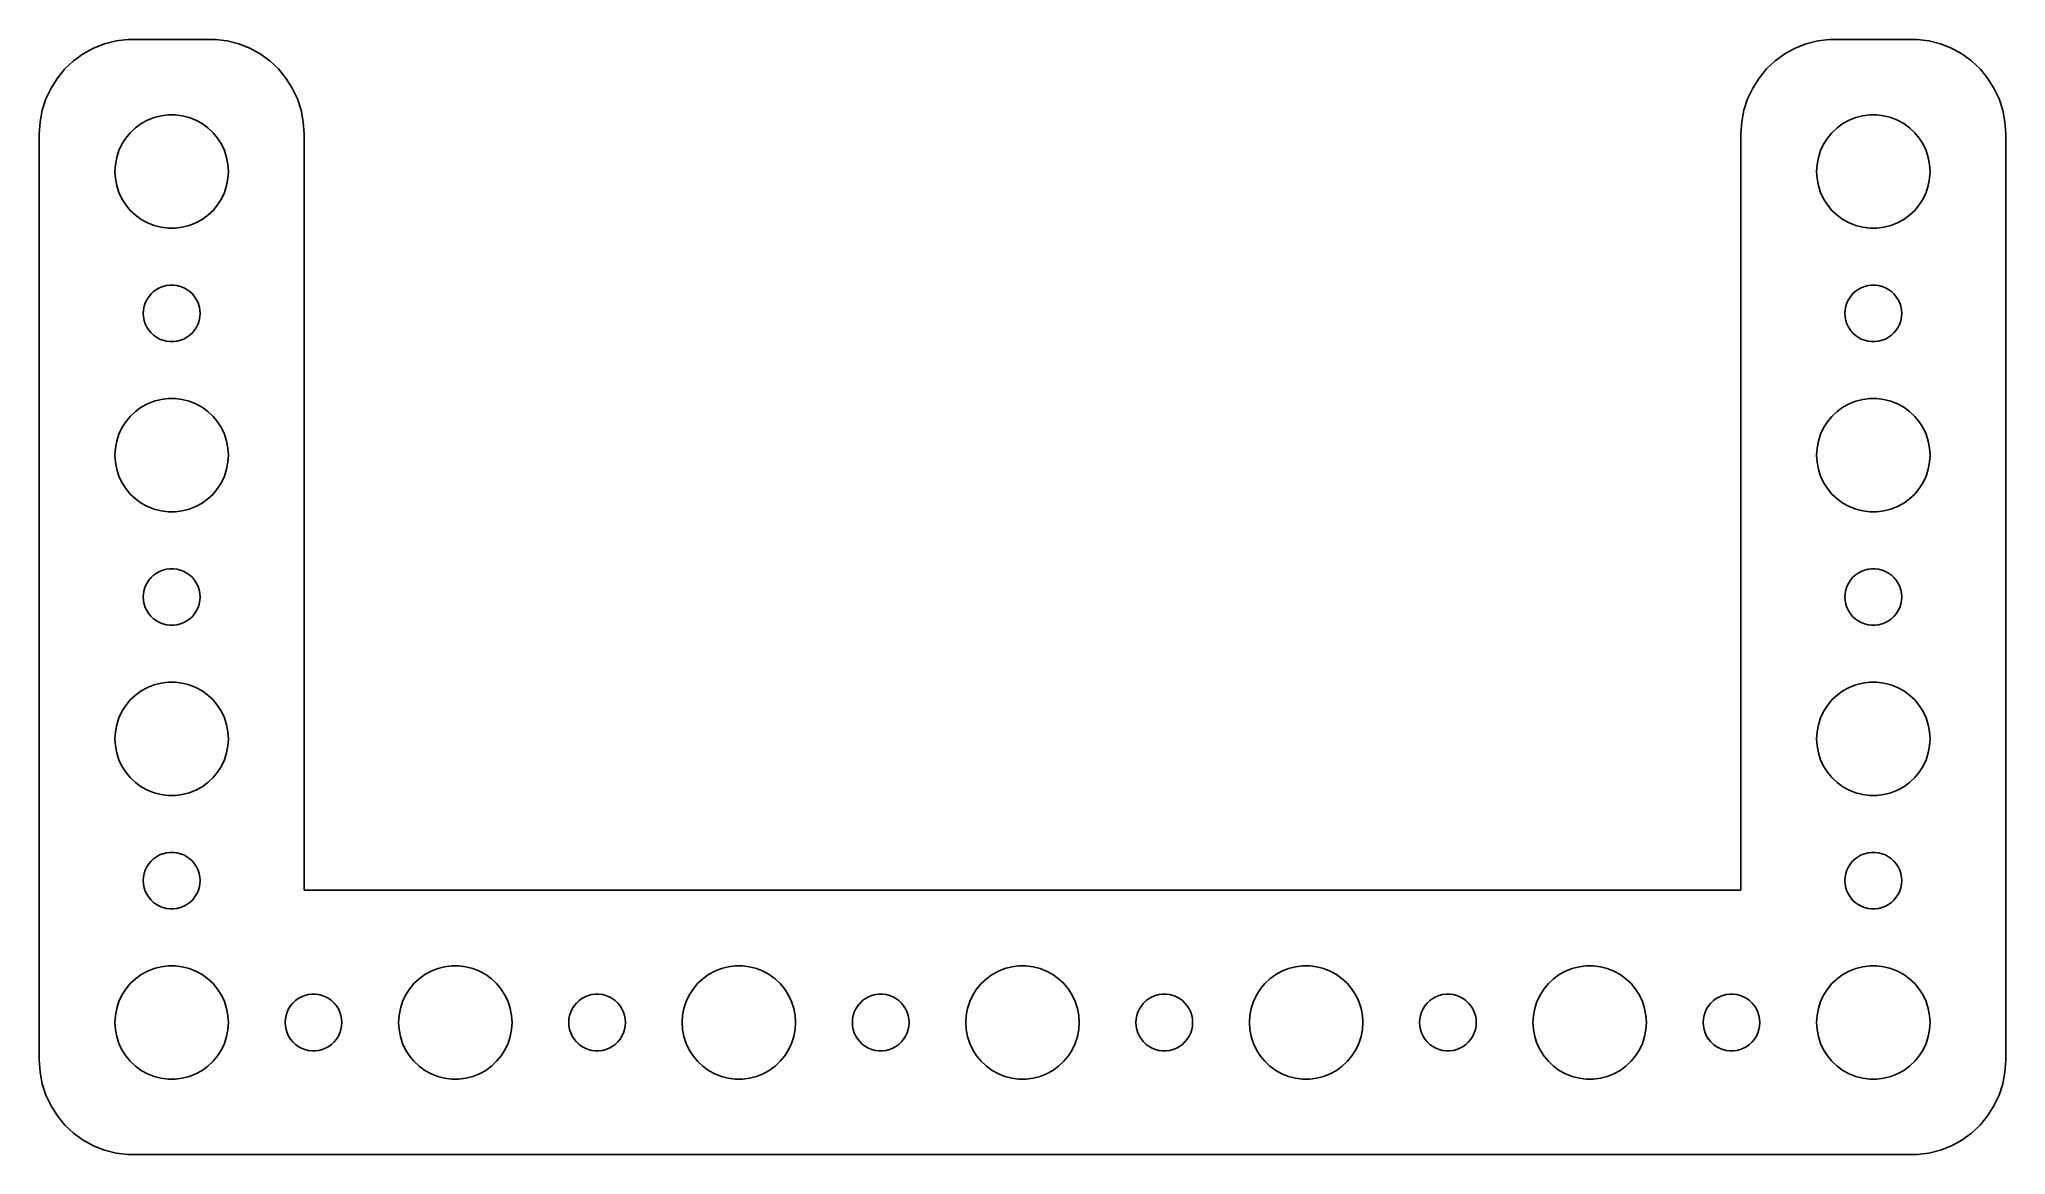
# Model space of a CAD drawing. Header units: metres. Extents: x -52 to 52, y -29 to 29.
import ezdxf

# ---------------------------------------------------------------- set-up
doc = ezdxf.new("R2010")
doc.units = ezdxf.units.M

msp = doc.modelspace()

# ---------------------------------------------------------------- linework, layer by layer
for p, q in [((-48.5451, 29.2553), (-49.1289, 29.0241)), ((-47.9369, 29.4114), (-48.5451, 29.2553)), ((-47.3139, 29.4901), (-47.9369, 29.4114)), ((-42.686, 29.4901), (-47.3139, 29.4901)), ((-42.0631, 29.4114), (-42.686, 29.4901)), ((-41.4549, 29.2553), (-42.0631, 29.4114)), ((-40.8711, 29.0241), (-41.4549, 29.2553)), ((41.4549, 29.2553), (40.8711, 29.0241)), ((42.0631, 29.4114), (41.4549, 29.2553)), ((42.686, 29.4901), (42.0631, 29.4114)), ((47.3139, 29.4901), (42.686, 29.4901)), ((47.9369, 29.4114), (47.3139, 29.4901)), ((48.5451, 29.2553), (47.9369, 29.4114)), ((49.1289, 29.0241), (48.5451, 29.2553)), ((-50.1871, 28.3526), (-50.6448, 27.9227)), ((-49.6791, 28.7216), (-50.1871, 28.3526)), ((-49.1289, 29.0241), (-49.6791, 28.7216)), ((-40.3209, 28.7216), (-40.8711, 29.0241)), ((-39.8129, 28.3526), (-40.3209, 28.7216)), ((-39.3551, 27.9227), (-39.8129, 28.3526)), ((39.8129, 28.3526), (39.3551, 27.9227)), ((40.3209, 28.7216), (39.8129, 28.3526)), ((40.8711, 29.0241), (40.3209, 28.7216)), ((49.6791, 28.7216), (49.1289, 29.0241)), ((50.1871, 28.3526), (49.6791, 28.7216)), ((50.6448, 27.9227), (50.1871, 28.3526)), ((-51.0451, 27.4389), (-51.3815, 26.9088)), ((-50.6448, 27.9227), (-51.0451, 27.4389)), ((-38.9549, 27.4389), (-39.3551, 27.9227)), ((-38.6185, 26.9088), (-38.9549, 27.4389)), ((38.9549, 27.4389), (38.6185, 26.9088)), ((39.3551, 27.9227), (38.9549, 27.4389)), ((51.0451, 27.4389), (50.6448, 27.9227)), ((51.3815, 26.9088), (51.0451, 27.4389)), ((-51.6489, 26.3406), (-51.8429, 25.7434)), ((-51.3815, 26.9088), (-51.6489, 26.3406)), ((-38.3511, 26.3406), (-38.6185, 26.9088)), ((-38.1571, 25.7434), (-38.3511, 26.3406)), ((38.3511, 26.3406), (38.1571, 25.7434)), ((38.6185, 26.9088), (38.3511, 26.3406)), ((51.6489, 26.3406), (51.3815, 26.9088)), ((51.8429, 25.7434), (51.6489, 26.3406)), ((-51.9606, 25.1267), (-52, 24.5)), ((-51.8429, 25.7434), (-51.9606, 25.1267)), ((-46.9123, 24.8115), (-46.6075, 25.033)), ((-46.6075, 25.033), (-46.2773, 25.2145)), ((-46.2773, 25.2145), (-45.927, 25.3532)), ((-45.927, 25.3532), (-45.5621, 25.4469)), ((-45.5621, 25.4469), (-45.1884, 25.4941)), ((-45.1884, 25.4941), (-44.8116, 25.4941)), ((-44.8116, 25.4941), (-44.4379, 25.4469)), ((-44.4379, 25.4469), (-44.0729, 25.3532)), ((-44.0729, 25.3532), (-43.7227, 25.2145)), ((-43.7227, 25.2145), (-43.3925, 25.033)), ((-43.3925, 25.033), (-43.0877, 24.8115)), ((-38.0394, 25.1267), (-38.1571, 25.7434)), ((-38, 24.5), (-38.0394, 25.1267)), ((38.0394, 25.1267), (38, 24.5)), ((38.1571, 25.7434), (38.0394, 25.1267)), ((43.0877, 24.8115), (43.3925, 25.033)), ((43.3925, 25.033), (43.7227, 25.2145)), ((43.7227, 25.2145), (44.0729, 25.3532)), ((44.0729, 25.3532), (44.4379, 25.4469)), ((44.4379, 25.4469), (44.8116, 25.4941)), ((44.8116, 25.4941), (45.1884, 25.4941)), ((45.1884, 25.4941), (45.5621, 25.4469)), ((45.5621, 25.4469), (45.927, 25.3532)), ((45.927, 25.3532), (46.2773, 25.2145)), ((46.2773, 25.2145), (46.6075, 25.033)), ((46.6075, 25.033), (46.9123, 24.8115)), ((51.9606, 25.1267), (51.8429, 25.7434)), ((52, 24.5), (51.9606, 25.1267)), ((-52, 24.5), (-52, -24.5)), ((-47.7893, 23.6044), (-47.6289, 23.9453)), ((-47.6289, 23.9453), (-47.427, 24.2634)), ((-47.427, 24.2634), (-47.1869, 24.5536)), ((-47.1869, 24.5536), (-46.9123, 24.8115)), ((-43.0877, 24.8115), (-42.8131, 24.5536)), ((-42.8131, 24.5536), (-42.5729, 24.2634)), ((-42.5729, 24.2634), (-42.3711, 23.9453)), ((-42.3711, 23.9453), (-42.2107, 23.6044)), ((-38, -15.5099), (-38, 24.5)), ((38, 24.5), (38, -15.5099)), ((42.2107, 23.6044), (42.3711, 23.9453)), ((42.3711, 23.9453), (42.5729, 24.2634)), ((42.5729, 24.2634), (42.8131, 24.5536)), ((42.8131, 24.5536), (43.0877, 24.8115)), ((46.9123, 24.8115), (47.1869, 24.5536)), ((47.1869, 24.5536), (47.427, 24.2634)), ((47.427, 24.2634), (47.6289, 23.9453)), ((47.6289, 23.9453), (47.7893, 23.6044)), ((52, -24.5), (52, 24.5)), ((-47.9763, 22.876), (-47.9057, 23.2461)), ((-47.9057, 23.2461), (-47.7893, 23.6044)), ((-42.2107, 23.6044), (-42.0942, 23.2461)), ((-42.0942, 23.2461), (-42.0237, 22.876)), ((42.0237, 22.876), (42.0942, 23.2461)), ((42.0942, 23.2461), (42.2107, 23.6044)), ((47.7893, 23.6044), (47.9057, 23.2461)), ((47.9057, 23.2461), (47.9763, 22.876)), ((-48, 22.5), (-47.9763, 22.876)), ((-47.9763, 22.124), (-48, 22.5)), ((-47.9057, 21.7539), (-47.9763, 22.124)), ((-42.0237, 22.124), (-42.0942, 21.7539)), ((-42.0237, 22.876), (-42, 22.5)), ((-42, 22.5), (-42.0237, 22.124)), ((42, 22.5), (42.0237, 22.876)), ((42.0237, 22.124), (42, 22.5)), ((42.0942, 21.7539), (42.0237, 22.124)), ((47.9763, 22.124), (47.9057, 21.7539)), ((47.9763, 22.876), (48, 22.5)), ((48, 22.5), (47.9763, 22.124)), ((-47.7893, 21.3956), (-47.9057, 21.7539)), ((-47.6289, 21.0547), (-47.7893, 21.3956)), ((-47.427, 20.7366), (-47.6289, 21.0547)), ((-42.3711, 21.0547), (-42.5729, 20.7366)), ((-42.2107, 21.3956), (-42.3711, 21.0547)), ((-42.0942, 21.7539), (-42.2107, 21.3956)), ((42.2107, 21.3956), (42.0942, 21.7539)), ((42.3711, 21.0547), (42.2107, 21.3956)), ((42.5729, 20.7366), (42.3711, 21.0547)), ((47.6289, 21.0547), (47.427, 20.7366)), ((47.7893, 21.3956), (47.6289, 21.0547)), ((47.9057, 21.7539), (47.7893, 21.3956)), ((-47.1869, 20.4464), (-47.427, 20.7366)), ((-46.9123, 20.1884), (-47.1869, 20.4464)), ((-46.6075, 19.967), (-46.9123, 20.1884)), ((-46.2773, 19.7855), (-46.6075, 19.967)), ((-45.927, 19.6468), (-46.2773, 19.7855)), ((-43.7227, 19.7855), (-44.0729, 19.6468)), ((-43.3925, 19.967), (-43.7227, 19.7855)), ((-43.0877, 20.1884), (-43.3925, 19.967)), ((-42.8131, 20.4464), (-43.0877, 20.1884)), ((-42.5729, 20.7366), (-42.8131, 20.4464)), ((42.8131, 20.4464), (42.5729, 20.7366)), ((43.0877, 20.1884), (42.8131, 20.4464)), ((43.3925, 19.967), (43.0877, 20.1884)), ((43.7227, 19.7855), (43.3925, 19.967)), ((44.0729, 19.6468), (43.7227, 19.7855)), ((46.2773, 19.7855), (45.927, 19.6468)), ((46.6075, 19.967), (46.2773, 19.7855)), ((46.9123, 20.1884), (46.6075, 19.967)), ((47.1869, 20.4464), (46.9123, 20.1884)), ((47.427, 20.7366), (47.1869, 20.4464)), ((-45.5621, 19.5531), (-45.927, 19.6468)), ((-45.1884, 19.5059), (-45.5621, 19.5531)), ((-44.8116, 19.5059), (-45.1884, 19.5059)), ((-44.4379, 19.5531), (-44.8116, 19.5059)), ((-44.0729, 19.6468), (-44.4379, 19.5531)), ((44.4379, 19.5531), (44.0729, 19.6468)), ((44.8116, 19.5059), (44.4379, 19.5531)), ((45.1884, 19.5059), (44.8116, 19.5059)), ((45.5621, 19.5531), (45.1884, 19.5059)), ((45.927, 19.6468), (45.5621, 19.5531)), ((-46.3947, 15.5522), (-46.3145, 15.7226)), ((-46.3145, 15.7226), (-46.2135, 15.8817)), ((-46.2135, 15.8817), (-46.0934, 16.0268)), ((-46.0934, 16.0268), (-45.9561, 16.1558)), ((-45.9561, 16.1558), (-45.8037, 16.2665)), ((-45.8037, 16.2665), (-45.6387, 16.3572)), ((-45.6387, 16.3572), (-45.4635, 16.4266)), ((-45.4635, 16.4266), (-45.2811, 16.4734)), ((-45.2811, 16.4734), (-45.0942, 16.497)), ((-45.0942, 16.497), (-44.9058, 16.497)), ((-44.9058, 16.497), (-44.7189, 16.4734)), ((-44.7189, 16.4734), (-44.5365, 16.4266)), ((-44.5365, 16.4266), (-44.3613, 16.3572)), ((-44.3613, 16.3572), (-44.1963, 16.2665)), ((-44.1963, 16.2665), (-44.0439, 16.1558)), ((-44.0439, 16.1558), (-43.9065, 16.0268)), ((-43.9065, 16.0268), (-43.7865, 15.8817)), ((-43.7865, 15.8817), (-43.6855, 15.7226)), ((-43.6855, 15.7226), (-43.6053, 15.5522)), ((43.6053, 15.5522), (43.6855, 15.7226)), ((43.6855, 15.7226), (43.7865, 15.8817)), ((43.7865, 15.8817), (43.9065, 16.0268)), ((43.9065, 16.0268), (44.0439, 16.1558)), ((44.0439, 16.1558), (44.1963, 16.2665)), ((44.1963, 16.2665), (44.3613, 16.3572)), ((44.3613, 16.3572), (44.5365, 16.4266)), ((44.5365, 16.4266), (44.7189, 16.4734)), ((44.7189, 16.4734), (44.9058, 16.497)), ((44.9058, 16.497), (45.0942, 16.497)), ((45.0942, 16.497), (45.2811, 16.4734)), ((45.2811, 16.4734), (45.4635, 16.4266)), ((45.4635, 16.4266), (45.6387, 16.3572)), ((45.6387, 16.3572), (45.8037, 16.2665)), ((45.8037, 16.2665), (45.9561, 16.1558)), ((45.9561, 16.1558), (46.0934, 16.0268)), ((46.0934, 16.0268), (46.2135, 15.8817)), ((46.2135, 15.8817), (46.3145, 15.7226)), ((46.3145, 15.7226), (46.3947, 15.5522)), ((-46.5, 15), (-46.4882, 15.188)), ((-46.4882, 14.812), (-46.5, 15)), ((-46.4882, 15.188), (-46.4529, 15.373)), ((-46.4529, 14.627), (-46.4882, 14.812)), ((-46.4529, 15.373), (-46.3947, 15.5522)), ((-46.3947, 14.4478), (-46.4529, 14.627)), ((-43.6053, 15.5522), (-43.5471, 15.373)), ((-43.5471, 14.627), (-43.6053, 14.4478)), ((-43.5471, 15.373), (-43.5118, 15.188)), ((-43.5118, 14.812), (-43.5471, 14.627)), ((-43.5118, 15.188), (-43.5, 15)), ((-43.5, 15), (-43.5118, 14.812)), ((43.5, 15), (43.5118, 15.188)), ((43.5118, 14.812), (43.5, 15)), ((43.5118, 15.188), (43.5471, 15.373)), ((43.5471, 14.627), (43.5118, 14.812)), ((43.5471, 15.373), (43.6053, 15.5522)), ((43.6053, 14.4478), (43.5471, 14.627)), ((46.3947, 15.5522), (46.4529, 15.373)), ((46.4529, 14.627), (46.3947, 14.4478)), ((46.4529, 15.373), (46.4882, 15.188)), ((46.4882, 14.812), (46.4529, 14.627)), ((46.4882, 15.188), (46.5, 15)), ((46.5, 15), (46.4882, 14.812)), ((-46.3145, 14.2774), (-46.3947, 14.4478)), ((-46.2135, 14.1183), (-46.3145, 14.2774)), ((-46.0934, 13.9732), (-46.2135, 14.1183)), ((-45.9561, 13.8442), (-46.0934, 13.9732)), ((-45.8037, 13.7335), (-45.9561, 13.8442)), ((-45.6387, 13.6427), (-45.8037, 13.7335)), ((-45.4635, 13.5734), (-45.6387, 13.6427)), ((-45.2811, 13.5266), (-45.4635, 13.5734)), ((-45.0942, 13.5029), (-45.2811, 13.5266)), ((-44.7189, 13.5266), (-44.9058, 13.5029)), ((-44.5365, 13.5734), (-44.7189, 13.5266)), ((-44.3613, 13.6427), (-44.5365, 13.5734)), ((-44.1963, 13.7335), (-44.3613, 13.6427)), ((-44.0439, 13.8442), (-44.1963, 13.7335)), ((-43.9065, 13.9732), (-44.0439, 13.8442)), ((-43.7865, 14.1183), (-43.9065, 13.9732)), ((-43.6855, 14.2774), (-43.7865, 14.1183)), ((-43.6053, 14.4478), (-43.6855, 14.2774)), ((43.6855, 14.2774), (43.6053, 14.4478)), ((43.7865, 14.1183), (43.6855, 14.2774)), ((43.9065, 13.9732), (43.7865, 14.1183)), ((44.0439, 13.8442), (43.9065, 13.9732)), ((44.1963, 13.7335), (44.0439, 13.8442)), ((44.3613, 13.6427), (44.1963, 13.7335)), ((44.5365, 13.5734), (44.3613, 13.6427)), ((44.7189, 13.5266), (44.5365, 13.5734)), ((44.9058, 13.5029), (44.7189, 13.5266)), ((45.2811, 13.5266), (45.0942, 13.5029)), ((45.4635, 13.5734), (45.2811, 13.5266)), ((45.6387, 13.6427), (45.4635, 13.5734)), ((45.8037, 13.7335), (45.6387, 13.6427)), ((45.9561, 13.8442), (45.8037, 13.7335)), ((46.0934, 13.9732), (45.9561, 13.8442)), ((46.2135, 14.1183), (46.0934, 13.9732)), ((46.3145, 14.2774), (46.2135, 14.1183)), ((46.3947, 14.4478), (46.3145, 14.2774)), ((-44.9058, 13.5029), (-45.0942, 13.5029)), ((45.0942, 13.5029), (44.9058, 13.5029)), ((-45.927, 10.3532), (-45.5621, 10.4469)), ((-45.5621, 10.4469), (-45.1884, 10.4941)), ((-45.1884, 10.4941), (-44.8116, 10.4941)), ((-44.8116, 10.4941), (-44.4379, 10.4469)), ((-44.4379, 10.4469), (-44.0729, 10.3532)), ((44.0729, 10.3532), (44.4379, 10.4469)), ((44.4379, 10.4469), (44.8116, 10.4941)), ((44.8116, 10.4941), (45.1884, 10.4941)), ((45.1884, 10.4941), (45.5621, 10.4469)), ((45.5621, 10.4469), (45.927, 10.3532)), ((-47.427, 9.26335), (-47.1869, 9.55363)), ((-47.1869, 9.55363), (-46.9123, 9.81154)), ((-46.9123, 9.81154), (-46.6075, 10.033)), ((-46.6075, 10.033), (-46.2773, 10.2145)), ((-46.2773, 10.2145), (-45.927, 10.3532)), ((-44.0729, 10.3532), (-43.7227, 10.2145)), ((-43.7227, 10.2145), (-43.3925, 10.033)), ((-43.3925, 10.033), (-43.0877, 9.81154)), ((-43.0877, 9.81154), (-42.8131, 9.55363)), ((-42.8131, 9.55363), (-42.5729, 9.26335)), ((42.5729, 9.26335), (42.8131, 9.55363)), ((42.8131, 9.55363), (43.0877, 9.81154)), ((43.0877, 9.81154), (43.3925, 10.033)), ((43.3925, 10.033), (43.7227, 10.2145)), ((43.7227, 10.2145), (44.0729, 10.3532)), ((45.927, 10.3532), (46.2773, 10.2145)), ((46.2773, 10.2145), (46.6075, 10.033)), ((46.6075, 10.033), (46.9123, 9.81154)), ((46.9123, 9.81154), (47.1869, 9.55363)), ((47.1869, 9.55363), (47.427, 9.26335)), ((-47.9057, 8.24606), (-47.7893, 8.60437)), ((-47.7893, 8.60437), (-47.6289, 8.94525)), ((-47.6289, 8.94525), (-47.427, 9.26335)), ((-42.5729, 9.26335), (-42.3711, 8.94525)), ((-42.3711, 8.94525), (-42.2107, 8.60437)), ((-42.2107, 8.60437), (-42.0942, 8.24606)), ((42.0942, 8.24606), (42.2107, 8.60437)), ((42.2107, 8.60437), (42.3711, 8.94525)), ((42.3711, 8.94525), (42.5729, 9.26335)), ((47.427, 9.26335), (47.6289, 8.94525)), ((47.6289, 8.94525), (47.7893, 8.60437)), ((47.7893, 8.60437), (47.9057, 8.24606)), ((-48, 7.5), (-47.9763, 7.87599)), ((-47.9763, 7.12399), (-48, 7.5)), ((-47.9763, 7.87599), (-47.9057, 8.24606)), ((-42.0942, 8.24606), (-42.0237, 7.87599)), ((-42.0237, 7.87599), (-42, 7.5)), ((-42, 7.5), (-42.0237, 7.12399)), ((42, 7.5), (42.0237, 7.87599)), ((42.0237, 7.12399), (42, 7.5)), ((42.0237, 7.87599), (42.0942, 8.24606)), ((47.9057, 8.24606), (47.9763, 7.87599)), ((47.9763, 7.87599), (48, 7.5)), ((48, 7.5), (47.9763, 7.12399)), ((-47.9057, 6.75392), (-47.9763, 7.12399)), ((-47.7893, 6.39561), (-47.9057, 6.75392)), ((-47.6289, 6.05473), (-47.7893, 6.39561)), ((-42.2107, 6.39561), (-42.3711, 6.05473)), ((-42.0942, 6.75392), (-42.2107, 6.39561)), ((-42.0237, 7.12399), (-42.0942, 6.75392)), ((42.0942, 6.75392), (42.0237, 7.12399)), ((42.2107, 6.39561), (42.0942, 6.75392)), ((42.3711, 6.05473), (42.2107, 6.39561)), ((47.7893, 6.39561), (47.6289, 6.05473)), ((47.9057, 6.75392), (47.7893, 6.39561)), ((47.9763, 7.12399), (47.9057, 6.75392)), ((-47.427, 5.73663), (-47.6289, 6.05473)), ((-47.1869, 5.44635), (-47.427, 5.73663)), ((-46.9123, 5.18845), (-47.1869, 5.44635)), ((-42.8131, 5.44635), (-43.0877, 5.18845)), ((-42.5729, 5.73663), (-42.8131, 5.44635)), ((-42.3711, 6.05473), (-42.5729, 5.73663)), ((42.5729, 5.73663), (42.3711, 6.05473)), ((42.8131, 5.44635), (42.5729, 5.73663)), ((43.0877, 5.18845), (42.8131, 5.44635)), ((47.1869, 5.44635), (46.9123, 5.18845)), ((47.427, 5.73663), (47.1869, 5.44635)), ((47.6289, 6.05473), (47.427, 5.73663)), ((-46.6075, 4.96701), (-46.9123, 5.18845)), ((-46.2773, 4.78551), (-46.6075, 4.96701)), ((-45.927, 4.64682), (-46.2773, 4.78551)), ((-45.5621, 4.55313), (-45.927, 4.64682)), ((-45.1884, 4.50591), (-45.5621, 4.55313)), ((-44.8116, 4.50591), (-45.1884, 4.50591)), ((-44.4379, 4.55313), (-44.8116, 4.50591)), ((-44.0729, 4.64682), (-44.4379, 4.55313)), ((-43.7227, 4.78551), (-44.0729, 4.64682)), ((-43.3925, 4.96701), (-43.7227, 4.78551)), ((-43.0877, 5.18845), (-43.3925, 4.96701)), ((43.3925, 4.96701), (43.0877, 5.18845)), ((43.7227, 4.78551), (43.3925, 4.96701)), ((44.0729, 4.64682), (43.7227, 4.78551)), ((44.4379, 4.55313), (44.0729, 4.64682)), ((44.8116, 4.50591), (44.4379, 4.55313)), ((45.1884, 4.50591), (44.8116, 4.50591)), ((45.5621, 4.55313), (45.1884, 4.50591)), ((45.927, 4.64682), (45.5621, 4.55313)), ((46.2773, 4.78551), (45.927, 4.64682)), ((46.6075, 4.96701), (46.2773, 4.78551)), ((46.9123, 5.18845), (46.6075, 4.96701)), ((-46.0934, 1.02681), (-45.9561, 1.15576)), ((-45.9561, 1.15576), (-45.8037, 1.26648)), ((-45.8037, 1.26648), (-45.6387, 1.35724)), ((-45.6387, 1.35724), (-45.4635, 1.42657)), ((-45.4635, 1.42657), (-45.2811, 1.47342)), ((-45.2811, 1.47342), (-45.0942, 1.49704)), ((-45.0942, 1.49704), (-44.9058, 1.49704)), ((-44.9058, 1.49704), (-44.7189, 1.47342)), ((-44.7189, 1.47342), (-44.5365, 1.42657)), ((-44.5365, 1.42657), (-44.3613, 1.35724)), ((-44.3613, 1.35724), (-44.1963, 1.26648)), ((-44.1963, 1.26648), (-44.0439, 1.15576)), ((-44.0439, 1.15576), (-43.9065, 1.02681)), ((43.9065, 1.02681), (44.0439, 1.15576)), ((44.0439, 1.15576), (44.1963, 1.26648)), ((44.1963, 1.26648), (44.3613, 1.35724)), ((44.3613, 1.35724), (44.5365, 1.42657)), ((44.5365, 1.42657), (44.7189, 1.47342)), ((44.7189, 1.47342), (44.9058, 1.49704)), ((44.9058, 1.49704), (45.0942, 1.49704)), ((45.0942, 1.49704), (45.2811, 1.47342)), ((45.2811, 1.47342), (45.4635, 1.42657)), ((45.4635, 1.42657), (45.6387, 1.35724)), ((45.6387, 1.35724), (45.8037, 1.26648)), ((45.8037, 1.26648), (45.9561, 1.15576)), ((45.9561, 1.15576), (46.0934, 1.02681)), ((-46.5, 0), (-46.4882, 0.18799)), ((-46.4882, -0.18799), (-46.5, 0)), ((-46.4882, 0.18799), (-46.4529, 0.37303)), ((-46.4529, 0.37303), (-46.3947, 0.55219)), ((-46.3947, 0.55219), (-46.3145, 0.72263)), ((-46.3145, 0.72263), (-46.2135, 0.88167)), ((-46.2135, 0.88167), (-46.0934, 1.02681)), ((-43.9065, 1.02681), (-43.7865, 0.88167)), ((-43.7865, 0.88167), (-43.6855, 0.72263)), ((-43.6855, 0.72263), (-43.6053, 0.55219)), ((-43.6053, 0.55219), (-43.5471, 0.37303)), ((-43.5471, 0.37303), (-43.5118, 0.18799)), ((-43.5118, 0.18799), (-43.5, 0)), ((-43.5, 0), (-43.5118, -0.18799)), ((43.5, 0), (43.5118, 0.18799)), ((43.5118, -0.18799), (43.5, 0)), ((43.5118, 0.18799), (43.5471, 0.37303)), ((43.5471, 0.37303), (43.6053, 0.55219)), ((43.6053, 0.55219), (43.6855, 0.72263)), ((43.6855, 0.72263), (43.7865, 0.88167)), ((43.7865, 0.88167), (43.9065, 1.02681)), ((46.0934, 1.02681), (46.2135, 0.88167)), ((46.2135, 0.88167), (46.3145, 0.72263)), ((46.3145, 0.72263), (46.3947, 0.55219)), ((46.3947, 0.55219), (46.4529, 0.37303)), ((46.4529, 0.37303), (46.4882, 0.18799)), ((46.4882, 0.18799), (46.5, 0)), ((46.5, 0), (46.4882, -0.18799)), ((-46.4529, -0.37303), (-46.4882, -0.18799)), ((-46.3947, -0.55219), (-46.4529, -0.37303)), ((-46.3145, -0.72263), (-46.3947, -0.55219)), ((-46.2135, -0.88167), (-46.3145, -0.72263)), ((-46.0934, -1.02681), (-46.2135, -0.88167)), ((-45.9561, -1.15576), (-46.0934, -1.02681)), ((-43.9065, -1.02681), (-44.0439, -1.15576)), ((-43.7865, -0.88167), (-43.9065, -1.02681)), ((-43.6855, -0.72263), (-43.7865, -0.88167)), ((-43.6053, -0.55219), (-43.6855, -0.72263)), ((-43.5471, -0.37303), (-43.6053, -0.55219)), ((-43.5118, -0.18799), (-43.5471, -0.37303)), ((43.5471, -0.37303), (43.5118, -0.18799)), ((43.6053, -0.55219), (43.5471, -0.37303)), ((43.6855, -0.72263), (43.6053, -0.55219)), ((43.7865, -0.88167), (43.6855, -0.72263)), ((43.9065, -1.02681), (43.7865, -0.88167)), ((44.0439, -1.15576), (43.9065, -1.02681)), ((46.0934, -1.02681), (45.9561, -1.15576)), ((46.2135, -0.88167), (46.0934, -1.02681)), ((46.3145, -0.72263), (46.2135, -0.88167)), ((46.3947, -0.55219), (46.3145, -0.72263)), ((46.4529, -0.37303), (46.3947, -0.55219)), ((46.4882, -0.18799), (46.4529, -0.37303)), ((-45.8037, -1.26648), (-45.9561, -1.15576)), ((-45.6387, -1.35724), (-45.8037, -1.26648)), ((-45.4635, -1.42657), (-45.6387, -1.35724)), ((-45.2811, -1.47342), (-45.4635, -1.42657)), ((-45.0942, -1.49704), (-45.2811, -1.47342)), ((-44.9058, -1.49704), (-45.0942, -1.49704)), ((-44.7189, -1.47342), (-44.9058, -1.49704)), ((-44.5365, -1.42657), (-44.7189, -1.47342)), ((-44.3613, -1.35724), (-44.5365, -1.42657)), ((-44.1963, -1.26648), (-44.3613, -1.35724)), ((-44.0439, -1.15576), (-44.1963, -1.26648)), ((44.1963, -1.26648), (44.0439, -1.15576)), ((44.3613, -1.35724), (44.1963, -1.26648)), ((44.5365, -1.42657), (44.3613, -1.35724)), ((44.7189, -1.47342), (44.5365, -1.42657)), ((44.9058, -1.49704), (44.7189, -1.47342)), ((45.0942, -1.49704), (44.9058, -1.49704)), ((45.2811, -1.47342), (45.0942, -1.49704)), ((45.4635, -1.42657), (45.2811, -1.47342)), ((45.6387, -1.35724), (45.4635, -1.42657)), ((45.8037, -1.26648), (45.6387, -1.35724)), ((45.9561, -1.15576), (45.8037, -1.26648)), ((-47.1869, -5.44635), (-46.9123, -5.18845)), ((-46.9123, -5.18845), (-46.6075, -4.96701)), ((-46.6075, -4.96701), (-46.2773, -4.78551)), ((-46.2773, -4.78551), (-45.927, -4.64682)), ((-45.927, -4.64682), (-45.5621, -4.55313)), ((-45.5621, -4.55313), (-45.1884, -4.50591)), ((-45.1884, -4.50591), (-44.8116, -4.50591)), ((-44.8116, -4.50591), (-44.4379, -4.55313)), ((-44.4379, -4.55313), (-44.0729, -4.64682)), ((-44.0729, -4.64682), (-43.7227, -4.78551)), ((-43.7227, -4.78551), (-43.3925, -4.96701)), ((-43.3925, -4.96701), (-43.0877, -5.18845)), ((-43.0877, -5.18845), (-42.8131, -5.44635)), ((42.8131, -5.44635), (43.0877, -5.18845)), ((43.0877, -5.18845), (43.3925, -4.96701)), ((43.3925, -4.96701), (43.7227, -4.78551)), ((43.7227, -4.78551), (44.0729, -4.64682)), ((44.0729, -4.64682), (44.4379, -4.55313)), ((44.4379, -4.55313), (44.8116, -4.50591)), ((44.8116, -4.50591), (45.1884, -4.50591)), ((45.1884, -4.50591), (45.5621, -4.55313)), ((45.5621, -4.55313), (45.927, -4.64682)), ((45.927, -4.64682), (46.2773, -4.78551)), ((46.2773, -4.78551), (46.6075, -4.96701)), ((46.6075, -4.96701), (46.9123, -5.18845)), ((46.9123, -5.18845), (47.1869, -5.44635)), ((-47.7893, -6.39561), (-47.6289, -6.05473)), ((-47.6289, -6.05473), (-47.427, -5.73663)), ((-47.427, -5.73663), (-47.1869, -5.44635)), ((-42.8131, -5.44635), (-42.5729, -5.73663)), ((-42.5729, -5.73663), (-42.3711, -6.05473)), ((-42.3711, -6.05473), (-42.2107, -6.39561)), ((42.2107, -6.39561), (42.3711, -6.05473)), ((42.3711, -6.05473), (42.5729, -5.73663)), ((42.5729, -5.73663), (42.8131, -5.44635)), ((47.1869, -5.44635), (47.427, -5.73663)), ((47.427, -5.73663), (47.6289, -6.05473)), ((47.6289, -6.05473), (47.7893, -6.39561)), ((-48, -7.5), (-47.9763, -7.12399)), ((-47.9763, -7.12399), (-47.9057, -6.75392)), ((-47.9057, -6.75392), (-47.7893, -6.39561)), ((-42.2107, -6.39561), (-42.0942, -6.75392)), ((-42.0942, -6.75392), (-42.0237, -7.12399)), ((-42.0237, -7.12399), (-42, -7.5)), ((42, -7.5), (42.0237, -7.12399)), ((42.0237, -7.12399), (42.0942, -6.75392)), ((42.0942, -6.75392), (42.2107, -6.39561)), ((47.7893, -6.39561), (47.9057, -6.75392)), ((47.9057, -6.75392), (47.9763, -7.12399)), ((47.9763, -7.12399), (48, -7.5)), ((-47.9763, -7.87599), (-48, -7.5)), ((-47.9057, -8.24606), (-47.9763, -7.87599)), ((-47.7893, -8.60437), (-47.9057, -8.24606)), ((-42.0942, -8.24606), (-42.2107, -8.60437)), ((-42.0237, -7.87599), (-42.0942, -8.24606)), ((-42, -7.5), (-42.0237, -7.87599)), ((42.0237, -7.87599), (42, -7.5)), ((42.0942, -8.24606), (42.0237, -7.87599)), ((42.2107, -8.60437), (42.0942, -8.24606)), ((47.9057, -8.24606), (47.7893, -8.60437)), ((47.9763, -7.87599), (47.9057, -8.24606)), ((48, -7.5), (47.9763, -7.87599)), ((-47.6289, -8.94525), (-47.7893, -8.60437)), ((-47.427, -9.26335), (-47.6289, -8.94525)), ((-47.1869, -9.55363), (-47.427, -9.26335)), ((-42.5729, -9.26335), (-42.8131, -9.55363)), ((-42.3711, -8.94525), (-42.5729, -9.26335)), ((-42.2107, -8.60437), (-42.3711, -8.94525)), ((42.3711, -8.94525), (42.2107, -8.60437)), ((42.5729, -9.26335), (42.3711, -8.94525)), ((42.8131, -9.55363), (42.5729, -9.26335)), ((47.427, -9.26335), (47.1869, -9.55363)), ((47.6289, -8.94525), (47.427, -9.26335)), ((47.7893, -8.60437), (47.6289, -8.94525)), ((-46.9123, -9.81154), (-47.1869, -9.55363)), ((-46.6075, -10.033), (-46.9123, -9.81154)), ((-46.2773, -10.2145), (-46.6075, -10.033)), ((-45.927, -10.3532), (-46.2773, -10.2145)), ((-45.5621, -10.4469), (-45.927, -10.3532)), ((-44.0729, -10.3532), (-44.4379, -10.4469)), ((-43.7227, -10.2145), (-44.0729, -10.3532)), ((-43.3925, -10.033), (-43.7227, -10.2145)), ((-43.0877, -9.81154), (-43.3925, -10.033)), ((-42.8131, -9.55363), (-43.0877, -9.81154)), ((43.0877, -9.81154), (42.8131, -9.55363)), ((43.3925, -10.033), (43.0877, -9.81154)), ((43.7227, -10.2145), (43.3925, -10.033)), ((44.0729, -10.3532), (43.7227, -10.2145)), ((44.4379, -10.4469), (44.0729, -10.3532)), ((45.927, -10.3532), (45.5621, -10.4469)), ((46.2773, -10.2145), (45.927, -10.3532)), ((46.6075, -10.033), (46.2773, -10.2145)), ((46.9123, -9.81154), (46.6075, -10.033)), ((47.1869, -9.55363), (46.9123, -9.81154)), ((-45.1884, -10.4941), (-45.5621, -10.4469)), ((-44.8116, -10.4941), (-45.1884, -10.4941)), ((-44.4379, -10.4469), (-44.8116, -10.4941)), ((44.8116, -10.4941), (44.4379, -10.4469)), ((45.1884, -10.4941), (44.8116, -10.4941)), ((45.5621, -10.4469), (45.1884, -10.4941)), ((-45.2811, -13.5266), (-45.0942, -13.5029)), ((-45.0942, -13.5029), (-44.9058, -13.5029)), ((-44.9058, -13.5029), (-44.7189, -13.5266)), ((44.7189, -13.5266), (44.9058, -13.5029)), ((44.9058, -13.5029), (45.0942, -13.5029)), ((45.0942, -13.5029), (45.2811, -13.5266)), ((-46.4529, -14.627), (-46.3947, -14.4478)), ((-46.3947, -14.4478), (-46.3145, -14.2774)), ((-46.3145, -14.2774), (-46.2135, -14.1183)), ((-46.2135, -14.1183), (-46.0934, -13.9732)), ((-46.0934, -13.9732), (-45.9561, -13.8442)), ((-45.9561, -13.8442), (-45.8037, -13.7335)), ((-45.8037, -13.7335), (-45.6387, -13.6427)), ((-45.6387, -13.6427), (-45.4635, -13.5734)), ((-45.4635, -13.5734), (-45.2811, -13.5266)), ((-44.7189, -13.5266), (-44.5365, -13.5734)), ((-44.5365, -13.5734), (-44.3613, -13.6427)), ((-44.3613, -13.6427), (-44.1963, -13.7335)), ((-44.1963, -13.7335), (-44.0439, -13.8442)), ((-44.0439, -13.8442), (-43.9065, -13.9732)), ((-43.9065, -13.9732), (-43.7865, -14.1183)), ((-43.7865, -14.1183), (-43.6855, -14.2774)), ((-43.6855, -14.2774), (-43.6053, -14.4478)), ((-43.6053, -14.4478), (-43.5471, -14.627)), ((43.5471, -14.627), (43.6053, -14.4478)), ((43.6053, -14.4478), (43.6855, -14.2774)), ((43.6855, -14.2774), (43.7865, -14.1183)), ((43.7865, -14.1183), (43.9065, -13.9732)), ((43.9065, -13.9732), (44.0439, -13.8442)), ((44.0439, -13.8442), (44.1963, -13.7335)), ((44.1963, -13.7335), (44.3613, -13.6427)), ((44.3613, -13.6427), (44.5365, -13.5734)), ((44.5365, -13.5734), (44.7189, -13.5266)), ((45.2811, -13.5266), (45.4635, -13.5734)), ((45.4635, -13.5734), (45.6387, -13.6427)), ((45.6387, -13.6427), (45.8037, -13.7335)), ((45.8037, -13.7335), (45.9561, -13.8442)), ((45.9561, -13.8442), (46.0934, -13.9732)), ((46.0934, -13.9732), (46.2135, -14.1183)), ((46.2135, -14.1183), (46.3145, -14.2774)), ((46.3145, -14.2774), (46.3947, -14.4478)), ((46.3947, -14.4478), (46.4529, -14.627)), ((-46.5, -15), (-46.4882, -14.812)), ((-46.4882, -15.188), (-46.5, -15)), ((-46.4882, -14.812), (-46.4529, -14.627)), ((-46.4529, -15.373), (-46.4882, -15.188)), ((-46.3947, -15.5522), (-46.4529, -15.373)), ((-46.3145, -15.7226), (-46.3947, -15.5522)), ((-43.6053, -15.5522), (-43.6855, -15.7226)), ((-43.5471, -15.373), (-43.6053, -15.5522)), ((-43.5471, -14.627), (-43.5118, -14.812)), ((-43.5118, -15.188), (-43.5471, -15.373)), ((-43.5118, -14.812), (-43.5, -15)), ((-43.5, -15), (-43.5118, -15.188)), ((38, -15.5099), (-38, -15.5099)), ((43.5, -15), (43.5118, -14.812)), ((43.5118, -15.188), (43.5, -15)), ((43.5118, -14.812), (43.5471, -14.627)), ((43.5471, -15.373), (43.5118, -15.188)), ((43.6053, -15.5522), (43.5471, -15.373)), ((43.6855, -15.7226), (43.6053, -15.5522)), ((46.3947, -15.5522), (46.3145, -15.7226)), ((46.4529, -15.373), (46.3947, -15.5522)), ((46.4529, -14.627), (46.4882, -14.812)), ((46.4882, -15.188), (46.4529, -15.373)), ((46.4882, -14.812), (46.5, -15)), ((46.5, -15), (46.4882, -15.188)), ((-46.2135, -15.8817), (-46.3145, -15.7226)), ((-46.0934, -16.0268), (-46.2135, -15.8817)), ((-45.9561, -16.1558), (-46.0934, -16.0268)), ((-45.8037, -16.2665), (-45.9561, -16.1558)), ((-45.6387, -16.3572), (-45.8037, -16.2665)), ((-45.4635, -16.4266), (-45.6387, -16.3572)), ((-45.2811, -16.4734), (-45.4635, -16.4266)), ((-45.0942, -16.497), (-45.2811, -16.4734)), ((-44.9058, -16.497), (-45.0942, -16.497)), ((-44.7189, -16.4734), (-44.9058, -16.497)), ((-44.5365, -16.4266), (-44.7189, -16.4734)), ((-44.3613, -16.3572), (-44.5365, -16.4266)), ((-44.1963, -16.2665), (-44.3613, -16.3572)), ((-44.0439, -16.1558), (-44.1963, -16.2665)), ((-43.9065, -16.0268), (-44.0439, -16.1558)), ((-43.7865, -15.8817), (-43.9065, -16.0268)), ((-43.6855, -15.7226), (-43.7865, -15.8817)), ((43.7865, -15.8817), (43.6855, -15.7226)), ((43.9065, -16.0268), (43.7865, -15.8817)), ((44.0439, -16.1558), (43.9065, -16.0268)), ((44.1963, -16.2665), (44.0439, -16.1558)), ((44.3613, -16.3572), (44.1963, -16.2665)), ((44.5365, -16.4266), (44.3613, -16.3572)), ((44.7189, -16.4734), (44.5365, -16.4266)), ((44.9058, -16.497), (44.7189, -16.4734)), ((45.0942, -16.497), (44.9058, -16.497)), ((45.2811, -16.4734), (45.0942, -16.497)), ((45.4635, -16.4266), (45.2811, -16.4734)), ((45.6387, -16.3572), (45.4635, -16.4266)), ((45.8037, -16.2665), (45.6387, -16.3572)), ((45.9561, -16.1558), (45.8037, -16.2665)), ((46.0934, -16.0268), (45.9561, -16.1558)), ((46.2135, -15.8817), (46.0934, -16.0268)), ((46.3145, -15.7226), (46.2135, -15.8817)), ((-46.2773, -19.7855), (-45.927, -19.6468)), ((-45.927, -19.6468), (-45.5621, -19.5531)), ((-45.5621, -19.5531), (-45.1884, -19.5059)), ((-45.1884, -19.5059), (-44.8116, -19.5059)), ((-44.8116, -19.5059), (-44.4379, -19.5531)), ((-44.4379, -19.5531), (-44.0729, -19.6468)), ((-44.0729, -19.6468), (-43.7227, -19.7855)), ((-31.2773, -19.7855), (-30.927, -19.6468)), ((-30.927, -19.6468), (-30.5621, -19.5531)), ((-30.5621, -19.5531), (-30.1884, -19.5059)), ((-30.1884, -19.5059), (-29.8116, -19.5059)), ((-29.8116, -19.5059), (-29.4379, -19.5531)), ((-29.4379, -19.5531), (-29.0729, -19.6468)), ((-29.0729, -19.6468), (-28.7227, -19.7855)), ((-16.2773, -19.7855), (-15.927, -19.6468)), ((-15.927, -19.6468), (-15.5621, -19.5531)), ((-15.5621, -19.5531), (-15.1884, -19.5059)), ((-15.1884, -19.5059), (-14.8116, -19.5059)), ((-14.8116, -19.5059), (-14.4379, -19.5531)), ((-14.4379, -19.5531), (-14.0729, -19.6468)), ((-14.0729, -19.6468), (-13.7227, -19.7855)), ((-1.27733, -19.7855), (-0.92705, -19.6468)), ((-0.92705, -19.6468), (-0.56213, -19.5531)), ((-0.56213, -19.5531), (-0.18837, -19.5059)), ((-0.18837, -19.5059), (0.18837, -19.5059)), ((0.18837, -19.5059), (0.56213, -19.5531)), ((0.56213, -19.5531), (0.92705, -19.6468)), ((0.92705, -19.6468), (1.27733, -19.7855)), ((13.7227, -19.7855), (14.0729, -19.6468)), ((14.0729, -19.6468), (14.4379, -19.5531)), ((14.4379, -19.5531), (14.8116, -19.5059)), ((14.8116, -19.5059), (15.1884, -19.5059)), ((15.1884, -19.5059), (15.5621, -19.5531)), ((15.5621, -19.5531), (15.927, -19.6468)), ((15.927, -19.6468), (16.2773, -19.7855)), ((28.7227, -19.7855), (29.0729, -19.6468)), ((29.0729, -19.6468), (29.4379, -19.5531)), ((29.4379, -19.5531), (29.8116, -19.5059)), ((29.8116, -19.5059), (30.1884, -19.5059)), ((30.1884, -19.5059), (30.5621, -19.5531)), ((30.5621, -19.5531), (30.927, -19.6468)), ((30.927, -19.6468), (31.2773, -19.7855)), ((43.7227, -19.7855), (44.0729, -19.6468)), ((44.0729, -19.6468), (44.4379, -19.5531)), ((44.4379, -19.5531), (44.8116, -19.5059)), ((44.8116, -19.5059), (45.1884, -19.5059)), ((45.1884, -19.5059), (45.5621, -19.5531)), ((45.5621, -19.5531), (45.927, -19.6468)), ((45.927, -19.6468), (46.2773, -19.7855)), ((-47.6289, -21.0547), (-47.427, -20.7366)), ((-47.427, -20.7366), (-47.1869, -20.4464)), ((-47.1869, -20.4464), (-46.9123, -20.1884)), ((-46.9123, -20.1884), (-46.6075, -19.967)), ((-46.6075, -19.967), (-46.2773, -19.7855)), ((-43.7227, -19.7855), (-43.3925, -19.967)), ((-43.3925, -19.967), (-43.0877, -20.1884)), ((-43.0877, -20.1884), (-42.8131, -20.4464)), ((-42.8131, -20.4464), (-42.5729, -20.7366)), ((-42.5729, -20.7366), (-42.3711, -21.0547)), ((-32.6289, -21.0547), (-32.427, -20.7366)), ((-32.427, -20.7366), (-32.1869, -20.4464)), ((-32.1869, -20.4464), (-31.9123, -20.1884)), ((-31.9123, -20.1884), (-31.6075, -19.967)), ((-31.6075, -19.967), (-31.2773, -19.7855)), ((-28.7227, -19.7855), (-28.3925, -19.967)), ((-28.3925, -19.967), (-28.0877, -20.1884)), ((-28.0877, -20.1884), (-27.8131, -20.4464)), ((-27.8131, -20.4464), (-27.5729, -20.7366)), ((-27.5729, -20.7366), (-27.3711, -21.0547)), ((-17.6289, -21.0547), (-17.427, -20.7366)), ((-17.427, -20.7366), (-17.1869, -20.4464)), ((-17.1869, -20.4464), (-16.9123, -20.1884)), ((-16.9123, -20.1884), (-16.6075, -19.967)), ((-16.6075, -19.967), (-16.2773, -19.7855)), ((-13.7227, -19.7855), (-13.3925, -19.967)), ((-13.3925, -19.967), (-13.0877, -20.1884)), ((-13.0877, -20.1884), (-12.8131, -20.4464)), ((-12.8131, -20.4464), (-12.5729, -20.7366)), ((-12.5729, -20.7366), (-12.3711, -21.0547)), ((-2.62891, -21.0547), (-2.42705, -20.7366)), ((-2.42705, -20.7366), (-2.1869, -20.4464)), ((-2.1869, -20.4464), (-1.91226, -20.1884)), ((-1.91226, -20.1884), (-1.60747, -19.967)), ((-1.60747, -19.967), (-1.27733, -19.7855)), ((1.27733, -19.7855), (1.60747, -19.967)), ((1.60747, -19.967), (1.91226, -20.1884)), ((1.91226, -20.1884), (2.1869, -20.4464)), ((2.1869, -20.4464), (2.42705, -20.7366)), ((2.42705, -20.7366), (2.62891, -21.0547)), ((12.3711, -21.0547), (12.5729, -20.7366)), ((12.5729, -20.7366), (12.8131, -20.4464)), ((12.8131, -20.4464), (13.0877, -20.1884)), ((13.0877, -20.1884), (13.3925, -19.967)), ((13.3925, -19.967), (13.7227, -19.7855)), ((16.2773, -19.7855), (16.6075, -19.967)), ((16.6075, -19.967), (16.9123, -20.1884)), ((16.9123, -20.1884), (17.1869, -20.4464)), ((17.1869, -20.4464), (17.427, -20.7366)), ((17.427, -20.7366), (17.6289, -21.0547)), ((27.3711, -21.0547), (27.5729, -20.7366)), ((27.5729, -20.7366), (27.8131, -20.4464)), ((27.8131, -20.4464), (28.0877, -20.1884)), ((28.0877, -20.1884), (28.3925, -19.967)), ((28.3925, -19.967), (28.7227, -19.7855)), ((31.2773, -19.7855), (31.6075, -19.967)), ((31.6075, -19.967), (31.9123, -20.1884)), ((31.9123, -20.1884), (32.1869, -20.4464)), ((32.1869, -20.4464), (32.427, -20.7366)), ((32.427, -20.7366), (32.6289, -21.0547)), ((42.3711, -21.0547), (42.5729, -20.7366)), ((42.5729, -20.7366), (42.8131, -20.4464)), ((42.8131, -20.4464), (43.0877, -20.1884)), ((43.0877, -20.1884), (43.3925, -19.967)), ((43.3925, -19.967), (43.7227, -19.7855)), ((46.2773, -19.7855), (46.6075, -19.967)), ((46.6075, -19.967), (46.9123, -20.1884)), ((46.9123, -20.1884), (47.1869, -20.4464)), ((47.1869, -20.4464), (47.427, -20.7366)), ((47.427, -20.7366), (47.6289, -21.0547)), ((-47.9763, -22.124), (-47.9057, -21.7539)), ((-47.9057, -21.7539), (-47.7893, -21.3956)), ((-47.7893, -21.3956), (-47.6289, -21.0547)), ((-42.3711, -21.0547), (-42.2107, -21.3956)), ((-42.2107, -21.3956), (-42.0942, -21.7539)), ((-42.0942, -21.7539), (-42.0237, -22.124)), ((-38.8947, -21.9478), (-38.8145, -21.7774)), ((-38.8145, -21.7774), (-38.7135, -21.6183)), ((-38.7135, -21.6183), (-38.5934, -21.4732)), ((-38.5934, -21.4732), (-38.4561, -21.3442)), ((-38.4561, -21.3442), (-38.3037, -21.2335)), ((-38.3037, -21.2335), (-38.1387, -21.1427)), ((-38.1387, -21.1427), (-37.9635, -21.0734)), ((-37.9635, -21.0734), (-37.7811, -21.0266)), ((-37.7811, -21.0266), (-37.5942, -21.003)), ((-37.5942, -21.003), (-37.4058, -21.003)), ((-37.4058, -21.003), (-37.2189, -21.0266)), ((-37.2189, -21.0266), (-37.0365, -21.0734)), ((-37.0365, -21.0734), (-36.8613, -21.1427)), ((-36.8613, -21.1427), (-36.6963, -21.2335)), ((-36.6963, -21.2335), (-36.5439, -21.3442)), ((-36.5439, -21.3442), (-36.4065, -21.4732)), ((-36.4065, -21.4732), (-36.2865, -21.6183)), ((-36.2865, -21.6183), (-36.1855, -21.7774)), ((-36.1855, -21.7774), (-36.1053, -21.9478)), ((-32.9763, -22.124), (-32.9057, -21.7539)), ((-32.9057, -21.7539), (-32.7893, -21.3956)), ((-32.7893, -21.3956), (-32.6289, -21.0547)), ((-27.3711, -21.0547), (-27.2107, -21.3956)), ((-27.2107, -21.3956), (-27.0942, -21.7539)), ((-27.0942, -21.7539), (-27.0237, -22.124)), ((-23.8947, -21.9478), (-23.8145, -21.7774)), ((-23.8145, -21.7774), (-23.7135, -21.6183)), ((-23.7135, -21.6183), (-23.5934, -21.4732)), ((-23.5934, -21.4732), (-23.4561, -21.3442)), ((-23.4561, -21.3442), (-23.3037, -21.2335)), ((-23.3037, -21.2335), (-23.1387, -21.1427)), ((-23.1387, -21.1427), (-22.9635, -21.0734)), ((-22.9635, -21.0734), (-22.7811, -21.0266)), ((-22.7811, -21.0266), (-22.5942, -21.003)), ((-22.5942, -21.003), (-22.4058, -21.003)), ((-22.4058, -21.003), (-22.2189, -21.0266)), ((-22.2189, -21.0266), (-22.0365, -21.0734)), ((-22.0365, -21.0734), (-21.8613, -21.1427)), ((-21.8613, -21.1427), (-21.6963, -21.2335)), ((-21.6963, -21.2335), (-21.5439, -21.3442)), ((-21.5439, -21.3442), (-21.4065, -21.4732)), ((-21.4065, -21.4732), (-21.2865, -21.6183)), ((-21.2865, -21.6183), (-21.1855, -21.7774)), ((-21.1855, -21.7774), (-21.1053, -21.9478)), ((-17.9763, -22.124), (-17.9057, -21.7539)), ((-17.9057, -21.7539), (-17.7893, -21.3956)), ((-17.7893, -21.3956), (-17.6289, -21.0547)), ((-12.3711, -21.0547), (-12.2107, -21.3956)), ((-12.2107, -21.3956), (-12.0942, -21.7539)), ((-12.0942, -21.7539), (-12.0237, -22.124)), ((-8.89465, -21.9478), (-8.81445, -21.7774)), ((-8.81445, -21.7774), (-8.71352, -21.6183)), ((-8.71352, -21.6183), (-8.59344, -21.4732)), ((-8.59344, -21.4732), (-8.45613, -21.3442)), ((-8.45613, -21.3442), (-8.30373, -21.2335)), ((-8.30373, -21.2335), (-8.13866, -21.1427)), ((-8.13866, -21.1427), (-7.96352, -21.0734)), ((-7.96352, -21.0734), (-7.78107, -21.0266)), ((-7.78107, -21.0266), (-7.59418, -21.003)), ((-7.59418, -21.003), (-7.40581, -21.003)), ((-7.40581, -21.003), (-7.21892, -21.0266)), ((-7.21892, -21.0266), (-7.03647, -21.0734)), ((-7.03647, -21.0734), (-6.86133, -21.1427)), ((-6.86133, -21.1427), (-6.69626, -21.2335)), ((-6.69626, -21.2335), (-6.54385, -21.3442)), ((-6.54385, -21.3442), (-6.40654, -21.4732)), ((-6.40654, -21.4732), (-6.28647, -21.6183)), ((-6.28647, -21.6183), (-6.18553, -21.7774)), ((-6.18553, -21.7774), (-6.10533, -21.9478)), ((-2.97633, -22.124), (-2.90575, -21.7539)), ((-2.90575, -21.7539), (-2.78932, -21.3956)), ((-2.78932, -21.3956), (-2.62891, -21.0547)), ((2.62891, -21.0547), (2.78932, -21.3956)), ((2.78932, -21.3956), (2.90575, -21.7539)), ((2.90575, -21.7539), (2.97633, -22.124)), ((6.10533, -21.9478), (6.18553, -21.7774)), ((6.18553, -21.7774), (6.28647, -21.6183)), ((6.28647, -21.6183), (6.40654, -21.4732)), ((6.40654, -21.4732), (6.54385, -21.3442)), ((6.54385, -21.3442), (6.69626, -21.2335)), ((6.69626, -21.2335), (6.86133, -21.1427)), ((6.86133, -21.1427), (7.03647, -21.0734)), ((7.03647, -21.0734), (7.21892, -21.0266)), ((7.21892, -21.0266), (7.40581, -21.003)), ((7.40581, -21.003), (7.59418, -21.003)), ((7.59418, -21.003), (7.78107, -21.0266)), ((7.78107, -21.0266), (7.96352, -21.0734)), ((7.96352, -21.0734), (8.13866, -21.1427)), ((8.13866, -21.1427), (8.30373, -21.2335)), ((8.30373, -21.2335), (8.45613, -21.3442)), ((8.45613, -21.3442), (8.59344, -21.4732)), ((8.59344, -21.4732), (8.71352, -21.6183)), ((8.71352, -21.6183), (8.81445, -21.7774)), ((8.81445, -21.7774), (8.89465, -21.9478)), ((12.0237, -22.124), (12.0942, -21.7539)), ((12.0942, -21.7539), (12.2107, -21.3956)), ((12.2107, -21.3956), (12.3711, -21.0547)), ((17.6289, -21.0547), (17.7893, -21.3956)), ((17.7893, -21.3956), (17.9057, -21.7539)), ((17.9057, -21.7539), (17.9763, -22.124)), ((21.1053, -21.9478), (21.1855, -21.7774)), ((21.1855, -21.7774), (21.2865, -21.6183)), ((21.2865, -21.6183), (21.4065, -21.4732)), ((21.4065, -21.4732), (21.5439, -21.3442)), ((21.5439, -21.3442), (21.6963, -21.2335)), ((21.6963, -21.2335), (21.8613, -21.1427)), ((21.8613, -21.1427), (22.0365, -21.0734)), ((22.0365, -21.0734), (22.2189, -21.0266)), ((22.2189, -21.0266), (22.4058, -21.003)), ((22.4058, -21.003), (22.5942, -21.003)), ((22.5942, -21.003), (22.7811, -21.0266)), ((22.7811, -21.0266), (22.9635, -21.0734)), ((22.9635, -21.0734), (23.1387, -21.1427)), ((23.1387, -21.1427), (23.3037, -21.2335)), ((23.3037, -21.2335), (23.4561, -21.3442)), ((23.4561, -21.3442), (23.5934, -21.4732)), ((23.5934, -21.4732), (23.7135, -21.6183)), ((23.7135, -21.6183), (23.8145, -21.7774)), ((23.8145, -21.7774), (23.8947, -21.9478)), ((27.0237, -22.124), (27.0942, -21.7539)), ((27.0942, -21.7539), (27.2107, -21.3956)), ((27.2107, -21.3956), (27.3711, -21.0547)), ((32.6289, -21.0547), (32.7893, -21.3956)), ((32.7893, -21.3956), (32.9057, -21.7539)), ((32.9057, -21.7539), (32.9763, -22.124)), ((36.1053, -21.9478), (36.1855, -21.7774)), ((36.1855, -21.7774), (36.2865, -21.6183)), ((36.2865, -21.6183), (36.4065, -21.4732)), ((36.4065, -21.4732), (36.5439, -21.3442)), ((36.5439, -21.3442), (36.6963, -21.2335)), ((36.6963, -21.2335), (36.8613, -21.1427)), ((36.8613, -21.1427), (37.0365, -21.0734)), ((37.0365, -21.0734), (37.2189, -21.0266)), ((37.2189, -21.0266), (37.4058, -21.003)), ((37.4058, -21.003), (37.5942, -21.003)), ((37.5942, -21.003), (37.7811, -21.0266)), ((37.7811, -21.0266), (37.9635, -21.0734)), ((37.9635, -21.0734), (38.1387, -21.1427)), ((38.1387, -21.1427), (38.3037, -21.2335)), ((38.3037, -21.2335), (38.4561, -21.3442)), ((38.4561, -21.3442), (38.5934, -21.4732)), ((38.5934, -21.4732), (38.7135, -21.6183)), ((38.7135, -21.6183), (38.8145, -21.7774)), ((38.8145, -21.7774), (38.8947, -21.9478)), ((42.0237, -22.124), (42.0942, -21.7539)), ((42.0942, -21.7539), (42.2107, -21.3956)), ((42.2107, -21.3956), (42.3711, -21.0547)), ((47.6289, -21.0547), (47.7893, -21.3956)), ((47.7893, -21.3956), (47.9057, -21.7539)), ((47.9057, -21.7539), (47.9763, -22.124)), ((-48, -22.5), (-47.9763, -22.124)), ((-47.9763, -22.876), (-48, -22.5)), ((-47.9057, -23.2461), (-47.9763, -22.876)), ((-42.0237, -22.876), (-42.0942, -23.2461)), ((-42.0237, -22.124), (-42, -22.5)), ((-42, -22.5), (-42.0237, -22.876)), ((-39, -22.5), (-38.9882, -22.312)), ((-38.9882, -22.688), (-39, -22.5)), ((-38.9882, -22.312), (-38.9529, -22.127)), ((-38.9529, -22.873), (-38.9882, -22.688)), ((-38.9529, -22.127), (-38.8947, -21.9478)), ((-38.8947, -23.0522), (-38.9529, -22.873)), ((-36.1053, -21.9478), (-36.0471, -22.127)), ((-36.0471, -22.873), (-36.1053, -23.0522)), ((-36.0471, -22.127), (-36.0118, -22.312)), ((-36.0118, -22.688), (-36.0471, -22.873)), ((-36.0118, -22.312), (-36, -22.5)), ((-36, -22.5), (-36.0118, -22.688)), ((-33, -22.5), (-32.9763, -22.124)), ((-32.9763, -22.876), (-33, -22.5)), ((-32.9057, -23.2461), (-32.9763, -22.876)), ((-27.0237, -22.876), (-27.0942, -23.2461)), ((-27.0237, -22.124), (-27, -22.5)), ((-27, -22.5), (-27.0237, -22.876)), ((-24, -22.5), (-23.9882, -22.312)), ((-23.9882, -22.688), (-24, -22.5)), ((-23.9882, -22.312), (-23.9529, -22.127)), ((-23.9529, -22.873), (-23.9882, -22.688)), ((-23.9529, -22.127), (-23.8947, -21.9478)), ((-23.8947, -23.0522), (-23.9529, -22.873)), ((-21.1053, -21.9478), (-21.0471, -22.127)), ((-21.0471, -22.873), (-21.1053, -23.0522)), ((-21.0471, -22.127), (-21.0118, -22.312)), ((-21.0118, -22.688), (-21.0471, -22.873)), ((-21.0118, -22.312), (-21, -22.5)), ((-21, -22.5), (-21.0118, -22.688)), ((-18, -22.5), (-17.9763, -22.124)), ((-17.9763, -22.876), (-18, -22.5)), ((-17.9057, -23.2461), (-17.9763, -22.876)), ((-12.0237, -22.876), (-12.0942, -23.2461)), ((-12.0237, -22.124), (-12, -22.5)), ((-12, -22.5), (-12.0237, -22.876)), ((-9, -22.5), (-8.98816, -22.312)), ((-8.98816, -22.688), (-9, -22.5)), ((-8.98816, -22.312), (-8.95287, -22.127)), ((-8.95287, -22.873), (-8.98816, -22.688)), ((-8.95287, -22.127), (-8.89465, -21.9478)), ((-8.89465, -23.0522), (-8.95287, -22.873)), ((-6.10533, -21.9478), (-6.04712, -22.127)), ((-6.04712, -22.873), (-6.10533, -23.0522)), ((-6.04712, -22.127), (-6.01183, -22.312)), ((-6.01183, -22.688), (-6.04712, -22.873)), ((-6.01183, -22.312), (-6, -22.5)), ((-6, -22.5), (-6.01183, -22.688)), ((-3, -22.5), (-2.97633, -22.124)), ((-2.97633, -22.876), (-3, -22.5)), ((-2.90575, -23.2461), (-2.97633, -22.876)), ((2.97633, -22.876), (2.90575, -23.2461)), ((2.97633, -22.124), (3, -22.5)), ((3, -22.5), (2.97633, -22.876)), ((6, -22.5), (6.01183, -22.312)), ((6.01183, -22.688), (6, -22.5)), ((6.01183, -22.312), (6.04712, -22.127)), ((6.04712, -22.873), (6.01183, -22.688)), ((6.04712, -22.127), (6.10533, -21.9478)), ((6.10533, -23.0522), (6.04712, -22.873)), ((8.89465, -21.9478), (8.95287, -22.127)), ((8.95287, -22.873), (8.89465, -23.0522)), ((8.95287, -22.127), (8.98816, -22.312)), ((8.98816, -22.688), (8.95287, -22.873)), ((8.98816, -22.312), (9, -22.5)), ((9, -22.5), (8.98816, -22.688)), ((12, -22.5), (12.0237, -22.124)), ((12.0237, -22.876), (12, -22.5)), ((12.0942, -23.2461), (12.0237, -22.876)), ((17.9763, -22.876), (17.9057, -23.2461)), ((17.9763, -22.124), (18, -22.5)), ((18, -22.5), (17.9763, -22.876)), ((21, -22.5), (21.0118, -22.312)), ((21.0118, -22.688), (21, -22.5)), ((21.0118, -22.312), (21.0471, -22.127)), ((21.0471, -22.873), (21.0118, -22.688)), ((21.0471, -22.127), (21.1053, -21.9478)), ((21.1053, -23.0522), (21.0471, -22.873)), ((23.8947, -21.9478), (23.9529, -22.127)), ((23.9529, -22.873), (23.8947, -23.0522)), ((23.9529, -22.127), (23.9882, -22.312)), ((23.9882, -22.688), (23.9529, -22.873)), ((23.9882, -22.312), (24, -22.5)), ((24, -22.5), (23.9882, -22.688)), ((27, -22.5), (27.0237, -22.124)), ((27.0237, -22.876), (27, -22.5)), ((27.0942, -23.2461), (27.0237, -22.876)), ((32.9763, -22.876), (32.9057, -23.2461)), ((32.9763, -22.124), (33, -22.5)), ((33, -22.5), (32.9763, -22.876)), ((36, -22.5), (36.0118, -22.312)), ((36.0118, -22.688), (36, -22.5)), ((36.0118, -22.312), (36.0471, -22.127)), ((36.0471, -22.873), (36.0118, -22.688)), ((36.0471, -22.127), (36.1053, -21.9478)), ((36.1053, -23.0522), (36.0471, -22.873)), ((38.8947, -21.9478), (38.9529, -22.127)), ((38.9529, -22.873), (38.8947, -23.0522)), ((38.9529, -22.127), (38.9882, -22.312)), ((38.9882, -22.688), (38.9529, -22.873)), ((38.9882, -22.312), (39, -22.5)), ((39, -22.5), (38.9882, -22.688)), ((42, -22.5), (42.0237, -22.124)), ((42.0237, -22.876), (42, -22.5)), ((42.0942, -23.2461), (42.0237, -22.876)), ((47.9763, -22.876), (47.9057, -23.2461)), ((47.9763, -22.124), (48, -22.5)), ((48, -22.5), (47.9763, -22.876)), ((-47.7893, -23.6044), (-47.9057, -23.2461)), ((-47.6289, -23.9453), (-47.7893, -23.6044)), ((-42.2107, -23.6044), (-42.3711, -23.9453)), ((-42.0942, -23.2461), (-42.2107, -23.6044)), ((-38.8145, -23.2226), (-38.8947, -23.0522)), ((-38.7135, -23.3817), (-38.8145, -23.2226)), ((-38.5934, -23.5268), (-38.7135, -23.3817)), ((-38.4561, -23.6558), (-38.5934, -23.5268)), ((-38.3037, -23.7665), (-38.4561, -23.6558)), ((-38.1387, -23.8572), (-38.3037, -23.7665)), ((-37.9635, -23.9266), (-38.1387, -23.8572)), ((-36.8613, -23.8572), (-37.0365, -23.9266)), ((-36.6963, -23.7665), (-36.8613, -23.8572)), ((-36.5439, -23.6558), (-36.6963, -23.7665)), ((-36.4065, -23.5268), (-36.5439, -23.6558)), ((-36.2865, -23.3817), (-36.4065, -23.5268)), ((-36.1855, -23.2226), (-36.2865, -23.3817)), ((-36.1053, -23.0522), (-36.1855, -23.2226)), ((-32.7893, -23.6044), (-32.9057, -23.2461)), ((-32.6289, -23.9453), (-32.7893, -23.6044)), ((-27.2107, -23.6044), (-27.3711, -23.9453)), ((-27.0942, -23.2461), (-27.2107, -23.6044)), ((-23.8145, -23.2226), (-23.8947, -23.0522)), ((-23.7135, -23.3817), (-23.8145, -23.2226)), ((-23.5934, -23.5268), (-23.7135, -23.3817)), ((-23.4561, -23.6558), (-23.5934, -23.5268)), ((-23.3037, -23.7665), (-23.4561, -23.6558)), ((-23.1387, -23.8572), (-23.3037, -23.7665)), ((-22.9635, -23.9266), (-23.1387, -23.8572)), ((-21.8613, -23.8572), (-22.0365, -23.9266)), ((-21.6963, -23.7665), (-21.8613, -23.8572)), ((-21.5439, -23.6558), (-21.6963, -23.7665)), ((-21.4065, -23.5268), (-21.5439, -23.6558)), ((-21.2865, -23.3817), (-21.4065, -23.5268)), ((-21.1855, -23.2226), (-21.2865, -23.3817)), ((-21.1053, -23.0522), (-21.1855, -23.2226)), ((-17.7893, -23.6044), (-17.9057, -23.2461)), ((-17.6289, -23.9453), (-17.7893, -23.6044)), ((-12.2107, -23.6044), (-12.3711, -23.9453)), ((-12.0942, -23.2461), (-12.2107, -23.6044)), ((-8.81445, -23.2226), (-8.89465, -23.0522)), ((-8.71352, -23.3817), (-8.81445, -23.2226)), ((-8.59344, -23.5268), (-8.71352, -23.3817)), ((-8.45613, -23.6558), (-8.59344, -23.5268)), ((-8.30373, -23.7665), (-8.45613, -23.6558)), ((-8.13866, -23.8572), (-8.30373, -23.7665)), ((-7.96352, -23.9266), (-8.13866, -23.8572)), ((-6.86133, -23.8572), (-7.03647, -23.9266)), ((-6.69626, -23.7665), (-6.86133, -23.8572)), ((-6.54385, -23.6558), (-6.69626, -23.7665)), ((-6.40654, -23.5268), (-6.54385, -23.6558)), ((-6.28647, -23.3817), (-6.40654, -23.5268)), ((-6.18553, -23.2226), (-6.28647, -23.3817)), ((-6.10533, -23.0522), (-6.18553, -23.2226)), ((-2.78932, -23.6044), (-2.90575, -23.2461)), ((-2.62891, -23.9453), (-2.78932, -23.6044)), ((2.78932, -23.6044), (2.62891, -23.9453)), ((2.90575, -23.2461), (2.78932, -23.6044)), ((6.18553, -23.2226), (6.10533, -23.0522)), ((6.28647, -23.3817), (6.18553, -23.2226)), ((6.40654, -23.5268), (6.28647, -23.3817)), ((6.54385, -23.6558), (6.40654, -23.5268)), ((6.69626, -23.7665), (6.54385, -23.6558)), ((6.86133, -23.8572), (6.69626, -23.7665)), ((7.03647, -23.9266), (6.86133, -23.8572)), ((8.13866, -23.8572), (7.96352, -23.9266)), ((8.30373, -23.7665), (8.13866, -23.8572)), ((8.45613, -23.6558), (8.30373, -23.7665)), ((8.59344, -23.5268), (8.45613, -23.6558)), ((8.71352, -23.3817), (8.59344, -23.5268)), ((8.81445, -23.2226), (8.71352, -23.3817)), ((8.89465, -23.0522), (8.81445, -23.2226)), ((12.2107, -23.6044), (12.0942, -23.2461)), ((12.3711, -23.9453), (12.2107, -23.6044)), ((17.7893, -23.6044), (17.6289, -23.9453)), ((17.9057, -23.2461), (17.7893, -23.6044)), ((21.1855, -23.2226), (21.1053, -23.0522)), ((21.2865, -23.3817), (21.1855, -23.2226)), ((21.4065, -23.5268), (21.2865, -23.3817)), ((21.5439, -23.6558), (21.4065, -23.5268)), ((21.6963, -23.7665), (21.5439, -23.6558)), ((21.8613, -23.8572), (21.6963, -23.7665)), ((22.0365, -23.9266), (21.8613, -23.8572)), ((23.1387, -23.8572), (22.9635, -23.9266)), ((23.3037, -23.7665), (23.1387, -23.8572)), ((23.4561, -23.6558), (23.3037, -23.7665)), ((23.5934, -23.5268), (23.4561, -23.6558)), ((23.7135, -23.3817), (23.5934, -23.5268)), ((23.8145, -23.2226), (23.7135, -23.3817)), ((23.8947, -23.0522), (23.8145, -23.2226)), ((27.2107, -23.6044), (27.0942, -23.2461)), ((27.3711, -23.9453), (27.2107, -23.6044)), ((32.7893, -23.6044), (32.6289, -23.9453)), ((32.9057, -23.2461), (32.7893, -23.6044)), ((36.1855, -23.2226), (36.1053, -23.0522)), ((36.2865, -23.3817), (36.1855, -23.2226)), ((36.4065, -23.5268), (36.2865, -23.3817)), ((36.5439, -23.6558), (36.4065, -23.5268)), ((36.6963, -23.7665), (36.5439, -23.6558)), ((36.8613, -23.8572), (36.6963, -23.7665)), ((37.0365, -23.9266), (36.8613, -23.8572)), ((38.1387, -23.8572), (37.9635, -23.9266)), ((38.3037, -23.7665), (38.1387, -23.8572)), ((38.4561, -23.6558), (38.3037, -23.7665)), ((38.5934, -23.5268), (38.4561, -23.6558)), ((38.7135, -23.3817), (38.5934, -23.5268)), ((38.8145, -23.2226), (38.7135, -23.3817)), ((38.8947, -23.0522), (38.8145, -23.2226)), ((42.2107, -23.6044), (42.0942, -23.2461)), ((42.3711, -23.9453), (42.2107, -23.6044)), ((47.7893, -23.6044), (47.6289, -23.9453)), ((47.9057, -23.2461), (47.7893, -23.6044)), ((-52, -24.5), (-51.9606, -25.1267)), ((-47.427, -24.2634), (-47.6289, -23.9453)), ((-47.1869, -24.5536), (-47.427, -24.2634)), ((-46.9123, -24.8115), (-47.1869, -24.5536)), ((-46.6075, -25.033), (-46.9123, -24.8115)), ((-43.0877, -24.8115), (-43.3925, -25.033)), ((-42.8131, -24.5536), (-43.0877, -24.8115)), ((-42.5729, -24.2634), (-42.8131, -24.5536)), ((-42.3711, -23.9453), (-42.5729, -24.2634)), ((-37.7811, -23.9734), (-37.9635, -23.9266)), ((-37.5942, -23.997), (-37.7811, -23.9734)), ((-37.4058, -23.997), (-37.5942, -23.997)), ((-37.2189, -23.9734), (-37.4058, -23.997)), ((-37.0365, -23.9266), (-37.2189, -23.9734)), ((-32.427, -24.2634), (-32.6289, -23.9453)), ((-32.1869, -24.5536), (-32.427, -24.2634)), ((-31.9123, -24.8115), (-32.1869, -24.5536)), ((-31.6075, -25.033), (-31.9123, -24.8115)), ((-28.0877, -24.8115), (-28.3925, -25.033)), ((-27.8131, -24.5536), (-28.0877, -24.8115)), ((-27.5729, -24.2634), (-27.8131, -24.5536)), ((-27.3711, -23.9453), (-27.5729, -24.2634)), ((-22.7811, -23.9734), (-22.9635, -23.9266)), ((-22.5942, -23.997), (-22.7811, -23.9734)), ((-22.4058, -23.997), (-22.5942, -23.997)), ((-22.2189, -23.9734), (-22.4058, -23.997)), ((-22.0365, -23.9266), (-22.2189, -23.9734)), ((-17.427, -24.2634), (-17.6289, -23.9453)), ((-17.1869, -24.5536), (-17.427, -24.2634)), ((-16.9123, -24.8115), (-17.1869, -24.5536)), ((-16.6075, -25.033), (-16.9123, -24.8115)), ((-13.0877, -24.8115), (-13.3925, -25.033)), ((-12.8131, -24.5536), (-13.0877, -24.8115)), ((-12.5729, -24.2634), (-12.8131, -24.5536)), ((-12.3711, -23.9453), (-12.5729, -24.2634)), ((-7.78107, -23.9734), (-7.96352, -23.9266)), ((-7.59418, -23.997), (-7.78107, -23.9734)), ((-7.40581, -23.997), (-7.59418, -23.997)), ((-7.21892, -23.9734), (-7.40581, -23.997)), ((-7.03647, -23.9266), (-7.21892, -23.9734)), ((-2.42705, -24.2634), (-2.62891, -23.9453)), ((-2.1869, -24.5536), (-2.42705, -24.2634)), ((-1.91226, -24.8115), (-2.1869, -24.5536)), ((-1.60747, -25.033), (-1.91226, -24.8115)), ((1.91226, -24.8115), (1.60747, -25.033)), ((2.1869, -24.5536), (1.91226, -24.8115)), ((2.42705, -24.2634), (2.1869, -24.5536)), ((2.62891, -23.9453), (2.42705, -24.2634)), ((7.21892, -23.9734), (7.03647, -23.9266)), ((7.40581, -23.997), (7.21892, -23.9734)), ((7.59418, -23.997), (7.40581, -23.997)), ((7.78107, -23.9734), (7.59418, -23.997)), ((7.96352, -23.9266), (7.78107, -23.9734)), ((12.5729, -24.2634), (12.3711, -23.9453)), ((12.8131, -24.5536), (12.5729, -24.2634)), ((13.0877, -24.8115), (12.8131, -24.5536)), ((13.3925, -25.033), (13.0877, -24.8115)), ((16.9123, -24.8115), (16.6075, -25.033)), ((17.1869, -24.5536), (16.9123, -24.8115)), ((17.427, -24.2634), (17.1869, -24.5536)), ((17.6289, -23.9453), (17.427, -24.2634)), ((22.2189, -23.9734), (22.0365, -23.9266)), ((22.4058, -23.997), (22.2189, -23.9734)), ((22.5942, -23.997), (22.4058, -23.997)), ((22.7811, -23.9734), (22.5942, -23.997)), ((22.9635, -23.9266), (22.7811, -23.9734)), ((27.5729, -24.2634), (27.3711, -23.9453)), ((27.8131, -24.5536), (27.5729, -24.2634)), ((28.0877, -24.8115), (27.8131, -24.5536)), ((28.3925, -25.033), (28.0877, -24.8115)), ((31.9123, -24.8115), (31.6075, -25.033)), ((32.1869, -24.5536), (31.9123, -24.8115)), ((32.427, -24.2634), (32.1869, -24.5536)), ((32.6289, -23.9453), (32.427, -24.2634)), ((37.2189, -23.9734), (37.0365, -23.9266)), ((37.4058, -23.997), (37.2189, -23.9734)), ((37.5942, -23.997), (37.4058, -23.997)), ((37.7811, -23.9734), (37.5942, -23.997)), ((37.9635, -23.9266), (37.7811, -23.9734)), ((42.5729, -24.2634), (42.3711, -23.9453)), ((42.8131, -24.5536), (42.5729, -24.2634)), ((43.0877, -24.8115), (42.8131, -24.5536)), ((43.3925, -25.033), (43.0877, -24.8115)), ((46.9123, -24.8115), (46.6075, -25.033)), ((47.1869, -24.5536), (46.9123, -24.8115)), ((47.427, -24.2634), (47.1869, -24.5536)), ((47.6289, -23.9453), (47.427, -24.2634)), ((51.9606, -25.1267), (52, -24.5)), ((-51.9606, -25.1267), (-51.8429, -25.7434)), ((-51.8429, -25.7434), (-51.6489, -26.3406)), ((-46.2773, -25.2145), (-46.6075, -25.033)), ((-45.927, -25.3532), (-46.2773, -25.2145)), ((-45.5621, -25.4469), (-45.927, -25.3532)), ((-45.1884, -25.4941), (-45.5621, -25.4469)), ((-44.8116, -25.4941), (-45.1884, -25.4941)), ((-44.4379, -25.4469), (-44.8116, -25.4941)), ((-44.0729, -25.3532), (-44.4379, -25.4469)), ((-43.7227, -25.2145), (-44.0729, -25.3532)), ((-43.3925, -25.033), (-43.7227, -25.2145)), ((-31.2773, -25.2145), (-31.6075, -25.033)), ((-30.927, -25.3532), (-31.2773, -25.2145)), ((-30.5621, -25.4469), (-30.927, -25.3532)), ((-30.1884, -25.4941), (-30.5621, -25.4469)), ((-29.8116, -25.4941), (-30.1884, -25.4941)), ((-29.4379, -25.4469), (-29.8116, -25.4941)), ((-29.0729, -25.3532), (-29.4379, -25.4469)), ((-28.7227, -25.2145), (-29.0729, -25.3532)), ((-28.3925, -25.033), (-28.7227, -25.2145)), ((-16.2773, -25.2145), (-16.6075, -25.033)), ((-15.927, -25.3532), (-16.2773, -25.2145)), ((-15.5621, -25.4469), (-15.927, -25.3532)), ((-15.1884, -25.4941), (-15.5621, -25.4469)), ((-14.8116, -25.4941), (-15.1884, -25.4941)), ((-14.4379, -25.4469), (-14.8116, -25.4941)), ((-14.0729, -25.3532), (-14.4379, -25.4469)), ((-13.7227, -25.2145), (-14.0729, -25.3532)), ((-13.3925, -25.033), (-13.7227, -25.2145)), ((-1.27733, -25.2145), (-1.60747, -25.033)), ((-0.92705, -25.3532), (-1.27733, -25.2145)), ((-0.56213, -25.4469), (-0.92705, -25.3532)), ((-0.18837, -25.4941), (-0.56213, -25.4469)), ((0.18837, -25.4941), (-0.18837, -25.4941)), ((0.56213, -25.4469), (0.18837, -25.4941)), ((0.92705, -25.3532), (0.56213, -25.4469)), ((1.27733, -25.2145), (0.92705, -25.3532)), ((1.60747, -25.033), (1.27733, -25.2145)), ((13.7227, -25.2145), (13.3925, -25.033)), ((14.0729, -25.3532), (13.7227, -25.2145)), ((14.4379, -25.4469), (14.0729, -25.3532)), ((14.8116, -25.4941), (14.4379, -25.4469)), ((15.1884, -25.4941), (14.8116, -25.4941)), ((15.5621, -25.4469), (15.1884, -25.4941)), ((15.927, -25.3532), (15.5621, -25.4469)), ((16.2773, -25.2145), (15.927, -25.3532)), ((16.6075, -25.033), (16.2773, -25.2145)), ((28.7227, -25.2145), (28.3925, -25.033)), ((29.0729, -25.3532), (28.7227, -25.2145)), ((29.4379, -25.4469), (29.0729, -25.3532)), ((29.8116, -25.4941), (29.4379, -25.4469)), ((30.1884, -25.4941), (29.8116, -25.4941)), ((30.5621, -25.4469), (30.1884, -25.4941)), ((30.927, -25.3532), (30.5621, -25.4469)), ((31.2773, -25.2145), (30.927, -25.3532)), ((31.6075, -25.033), (31.2773, -25.2145)), ((43.7227, -25.2145), (43.3925, -25.033)), ((44.0729, -25.3532), (43.7227, -25.2145)), ((44.4379, -25.4469), (44.0729, -25.3532)), ((44.8116, -25.4941), (44.4379, -25.4469)), ((45.1884, -25.4941), (44.8116, -25.4941)), ((45.5621, -25.4469), (45.1884, -25.4941)), ((45.927, -25.3532), (45.5621, -25.4469)), ((46.2773, -25.2145), (45.927, -25.3532)), ((46.6075, -25.033), (46.2773, -25.2145)), ((51.6489, -26.3406), (51.8429, -25.7434)), ((51.8429, -25.7434), (51.9606, -25.1267)), ((-51.6489, -26.3406), (-51.3815, -26.9088)), ((-51.3815, -26.9088), (-51.0451, -27.4389)), ((51.0451, -27.4389), (51.3815, -26.9088)), ((51.3815, -26.9088), (51.6489, -26.3406)), ((-51.0451, -27.4389), (-50.6448, -27.9227)), ((-50.6448, -27.9227), (-50.1871, -28.3526)), ((50.1871, -28.3526), (50.6448, -27.9227)), ((50.6448, -27.9227), (51.0451, -27.4389)), ((-50.1871, -28.3526), (-49.6791, -28.7216)), ((-49.6791, -28.7216), (-49.1289, -29.0241)), ((-49.1289, -29.0241), (-48.5451, -29.2553)), ((48.5451, -29.2553), (49.1289, -29.0241)), ((49.1289, -29.0241), (49.6791, -28.7216)), ((49.6791, -28.7216), (50.1871, -28.3526)), ((-48.5451, -29.2553), (-47.9369, -29.4114)), ((-47.9369, -29.4114), (-47.3139, -29.4901)), ((-47.3139, -29.4901), (47.3139, -29.4901)), ((47.3139, -29.4901), (47.9369, -29.4114)), ((47.9369, -29.4114), (48.5451, -29.2553))]:
    msp.add_line(p, q)

doc.saveas('drawing.dxf')
